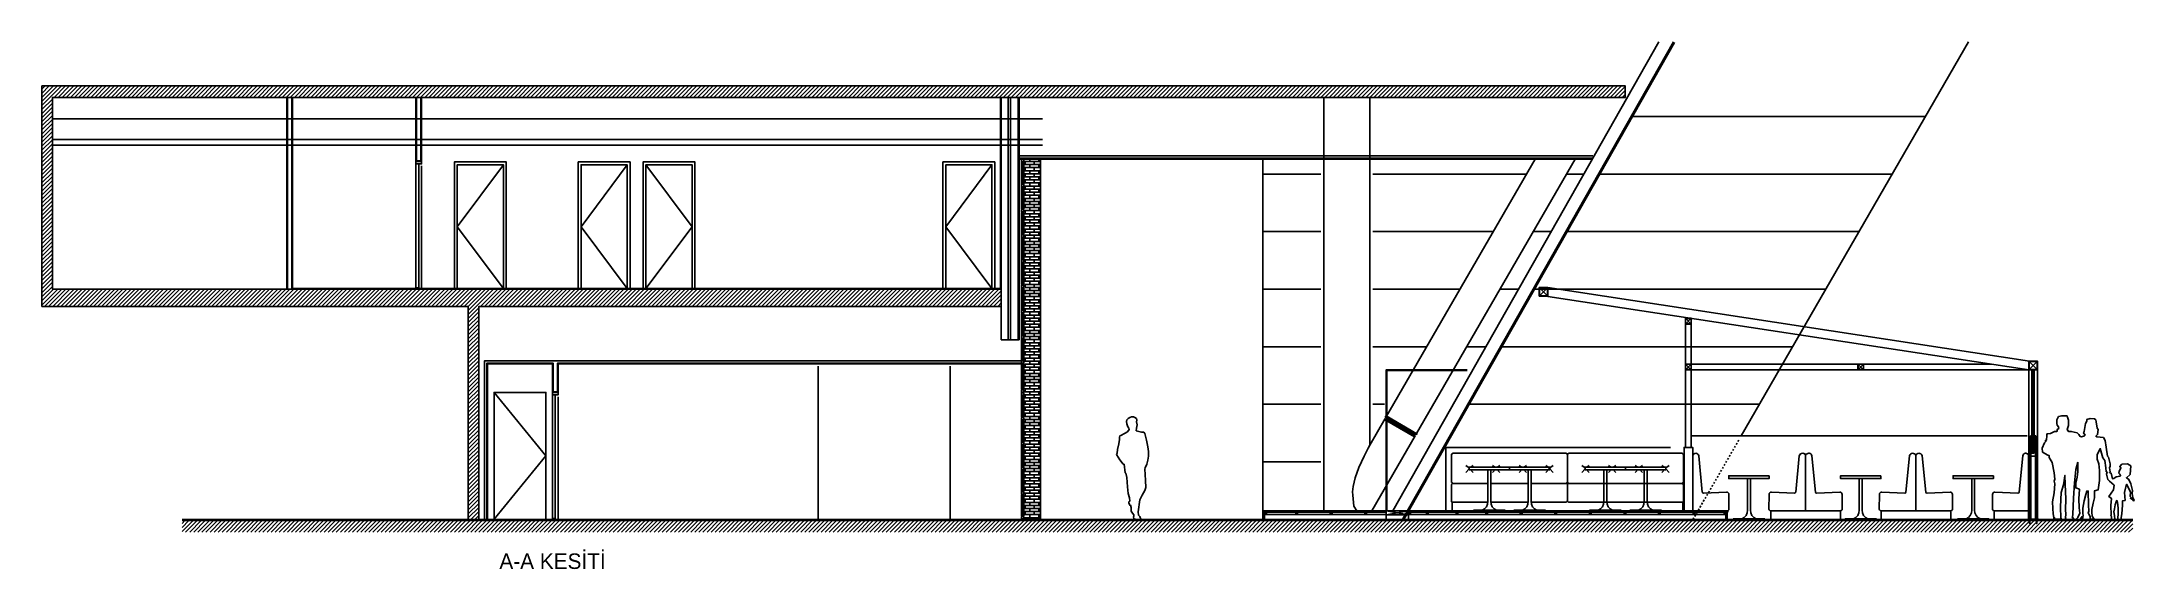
# Model space of a CAD drawing. Header units: inches. Extents: x 19839 to 37459, y -6108 to 838.
# Drawn here: x 33390 to 37022, y -6108 to -5192 of the extents above; entities that cross this region are included whole.
import ezdxf

# ---------------------------------------------------------------- set-up
doc = ezdxf.new("R2010")
doc.units = ezdxf.units.IN
doc.header["$MEASUREMENT"] = 0
doc.linetypes.add('DOTX2', pattern=[12.7, 0, -12.7])
doc.linetypes.add('JIS_02_1.0', pattern=[2, 1, -1])
for name, color, linetype in [('0-FGR-PEO', 8, 'Continuous'), ('0-LNS-PEOPLE', 8, 'Continuous'), ('01-Existing wall', 156, 'Continuous'), ('01_Existing Wall Hatch', 251, 'Continuous'), ('01_Existing windows', 142, 'Continuous'), ('ABOVE-ATA', 235, 'JIS_02_1.0'), ('ALUMINIUM-ATA', 152, 'Continuous'), ('CONCRETE-ATA', 2, 'Continuous'), ('CONS-ATA', 150, 'Continuous'), ('CONS-LINE-ATA', 167, 'Continuous'), ('DOOR-ATA', 43, 'Continuous'), ('ELE-1-ATA', 104, 'Continuous'), ('ELE-2-ATA', 62, 'Continuous'), ('ELE-3-ATA', 53, 'Continuous'), ('ELE-4-ATA', 113, 'Continuous'), ('ELE-5-ATA', 57, 'Continuous'), ('ELE-6-G-ATA', 23, 'Continuous'), ('ELE-7-FA-ATA', 237, 'Continuous'), ('ELE-TH_grey_ATA', 119, 'Continuous'), ('EQUIPMENT-ATA', 240, 'Continuous'), ('FLOOR CERAMIC-ATA', 141, 'Continuous'), ('FLOOR HATCH-ATA', 7, 'Continuous'), ('FLOOR WOOD-ATA', 46, 'Continuous'), ('GLASS-ATA', 140, 'Continuous'), ('GYPSUM-ATA', 11, 'Continuous'), ('STEEL-ATA', 111, 'Continuous'), ('TXT-ATA', 7, 'Continuous'), ('WIPEOUT-ATA', 185, 'DOTX2')]:
    doc.layers.add(name, color=color, linetype=linetype)
doc.styles.add('ATA', font='GOTHIC.TTF')

msp = doc.modelspace()

# ---------------------------------------------------------------- texts
at = {"layer": 'TXT-ATA', "insert": (34368.83, -6080.47), "char_height": 27, "attachment_point": 3, "style": 'ATA'}
msp.add_mtext_dynamic_manual_height_columns('A-A KESİTİ', width=733.4598, gutter_width=10, heights=[0], dxfattribs=at)

# ---------------------------------------------------------------- blocks, each defined once
blk = doc.blocks.new('dar masa')
at = {"color": 0}
blk.add_wipeout([(-88481, -49358), (-89181, -49358), (-89181, -49408), (-88856, -49408), (-88856, -49968), (-88859, -49993), (-88871, -50027), (-88882, -50047), (-88902, -50071), (-88925, -50090), (-88956, -50106), (-89100, -50106), (-89104, -50107), (-89105, -50110), (-89105, -50114), (-89100, -50118), (-88562, -50118), (-88558, -50116), (-88557, -50112), (-88559, -50107), (-88562, -50106), (-88706, -50106), (-88730, -50094), (-88750, -50080), (-88780, -50047), (-88794, -50022), (-88803, -49991), (-88806, -49968), (-88806, -49408), (-88481, -49408)], dxfattribs=at).dxf.layer = 'WIPEOUT-ATA'
at = {"layer": 'ELE-2-ATA', "color": 0}
blk.add_lwpolyline([(-89181, -49358), (-88481, -49358), (-88481, -49408), (-89181, -49408)], close=True, dxfattribs=at)
at = {"layer": 'ELE-3-ATA', "color": 0}
for p, q in [((-88856, -49408), (-88856, -49968)), ((-88806, -49408), (-88806, -49968)), ((-89100, -50106), (-88562, -50106))]:
    blk.add_line(p, q, dxfattribs=at)
for centre, radius, start, end in [((-89100, -50112), 6.02, 94.7636, 265.2364), ((-89009, -49962), 153, 290.3083, 2.3116), ((-88653, -49962), 153, 177.6884, 249.6917), ((-88563, -50112), 6.02, 274.7636, 85.2364)]:
    blk.add_arc(centre, radius, start, end, dxfattribs=at)
blk = doc.blocks.new('15 dikme')
at = {"layer": 'STEEL-ATA', "color": 0}
for p, q in [((29814.3, 1844.4), (29829.3, 1829.4)), ((29829.3, 1844.4), (29814.3, 1829.4))]:
    blk.add_line(p, q, dxfattribs=at)
for points in [[(29814.3, 1844.4), (29829.3, 1844.4), (29829.3, 1829.4), (29814.3, 1829.4)], [(29814.8, 1843.9), (29828.8, 1843.9), (29828.8, 1829.9), (29814.8, 1829.9)]]:
    blk.add_lwpolyline(points, close=True, dxfattribs=at)
blk = doc.blocks.new('PEOPLE_4')
for p, q in [((-12.2, -0.8), (-6.5, 0.3)), ((-6.5, 0.3), (0, 0)), ((0, 0), (-1.6, -4.6)), ((-20.7, -30.1), (-20.6, -28.1)), ((-19.1, -31.5), (-20.7, -30.1)), ((-20.6, -28.1), (-18.7, -24.1)), ((-19.8, -37.1), (-19.1, -31.5)), ((-18.7, -24.1), (-17.9, -24.5)), ((-17.9, -24.5), (-16.5, -20.3)), ((-17, -14.3), (-14.6, -10.3)), ((-16.8, -17.4), (-17, -14.3)), ((-16.5, -20.3), (-16.8, -17.4)), ((-14.6, -10.3), (-12.3, -7.8)), ((-12.6, -4), (-12.2, -0.8)), ((-11.9, -5.4), (-12.6, -4)), ((-12.3, -7.8), (-11.8, -7.3)), ((-11.8, -7.3), (-11.9, -5.4)), ((-3.8, -7.3), (-4.7, -13.1)), ((-4.7, -13.1), (-1.5, -33.6)), ((-1.6, -4.6), (-3.8, -7.3)), ((-1.5, -33.6), (2.3, -41.6)), ((-26.1, -80.3), (-24.3, -72.3)), ((-24.3, -72.3), (-22.8, -56.2)), ((-22.8, -56.2), (-21.8, -44.6)), ((-21.8, -44.6), (-19.8, -37.1)), ((2.3, -41.6), (7, -50.1)), ((7, -50.1), (8.5, -55.3)), ((7.9, -67.3), (7.5, -77.8)), ((8.5, -55.3), (7.9, -67.3)), ((-41.9, -112.5), (-36.2, -103.1)), ((-36.2, -103.1), (-30.6, -95.8)), ((-30.6, -95.8), (-28.8, -95.6)), ((-28.8, -95.6), (-27.2, -80.5)), ((-27.2, -80.5), (-26.1, -80.3)), ((7.5, -77.8), (7, -87.1)), ((7, -87.1), (7.8, -89.5)), ((7.8, -89.5), (10.3, -95.5)), ((10.3, -95.5), (12.1, -102.6)), ((12.1, -102.6), (13.1, -109.6)), ((-40.8, -114.8), (-41.9, -112.5)), ((-40.2, -121.1), (-40.8, -114.8)), ((-38.1, -130.7), (-40.2, -121.1)), ((-36.9, -138.4), (-38.1, -130.7)), ((-36.9, -142.4), (-36.9, -138.4)), ((-36.3, -144.6), (-36.9, -142.4)), ((-34.7, -145.6), (-36.3, -144.6)), ((9.7, -137.4), (6.9, -148.7)), ((12, -125.7), (9.7, -137.4)), ((13.3, -117.9), (12, -125.7)), ((13.1, -109.6), (13.3, -117.9)), ((-28.2, -148.7), (-34.7, -145.6)), ((-23, -151.6), (-28.2, -148.7)), ((-24.9, -169.5), (-24.2, -165.9)), ((-24.3, -172.6), (-24.9, -169.5)), ((-22.1, -175.2), (-24.3, -172.6)), ((-24.2, -165.9), (-23.6, -164.2)), ((-23.6, -164.2), (-22.7, -160.8)), ((-19.9, -155.7), (-23, -151.6)), ((-22.7, -160.8), (-20.8, -158.4)), ((-19.2, -177), (-22.1, -175.2)), ((-20.8, -158.4), (-19.9, -155.7)), ((-16.3, -177.9), (-19.2, -177)), ((-12.9, -177.9), (-16.3, -177.9)), ((-10.5, -177), (-12.9, -177.9)), ((-7.6, -175), (-10.5, -177)), ((1.4, -151.5), (-8.1, -153.7)), ((-8.1, -153.7), (-7.2, -158.4)), ((-6.8, -172.2), (-7.6, -175)), ((-6.5, -164), (-7.4, -169.2)), ((-7.4, -169.2), (-6.8, -172.2)), ((-7.2, -158.4), (-6.5, -164)), ((5, -151.4), (1.4, -151.5)), ((6.9, -148.7), (5, -151.4))]:
    blk.add_line(p, q)
blk = doc.blocks.new('PEOP2')
at = {"layer": '0-FGR-PEO', "color": 8}
blk.add_lwpolyline([(0.755, 1), (0.755, 0.829), (0.769, 0.737), (0.792, 0.636), (0.792, 0.553), (0.728, 0.53), (0.737, 0.364), (0.732, 0.207), (0.723, 0.111), (0.755, 0.037), (0.792, 0.004), (0.723, 0.004), (0.695, 0.041), (0.682, 0.055), (0.691, 0.004), (0.676, 0.004), (0.663, 0.074), (0.672, 0.106), (0.668, 0.198), (0.645, 0.327), (0.617, 0.438), (0.603, 0.498), (0.576, 0.498), (0.571, 0.253), (0.566, 0.147), (0.576, 0.115), (0.557, 0.092), (0.543, 0.051), (0.543, 0.009), (0.474, 0.009), (0.507, 0.06), (0.516, 0.129), (0.516, 0.175), (0.493, 0.286), (0.47, 0.382), (0.47, 0.456), (0.465, 0.502), (0.405, 0.516), (0.382, 0.682), (0.378, 0.852), (0.391, 0.972), (0.419, 1.051), (0.419, 1.129), (0.382, 1.216), (0.368, 1.235), (0.322, 1.074), (0.29, 1.028), (0.272, 0.903), (0.262, 0.834), (0.249, 0.829), (0.258, 0.793), (0.235, 0.7), (0.207, 0.668), (0.124, 0.599), (0.138, 0.516), (0.221, 0.405), (0.175, 0.369), (0.184, 0.244), (0.18, 0.083), (0.184, 0.069), (0.175, 0.055), (0.175, 0.005), (0.115, 0.005), (0.12, 0.074), (0.134, 0.134), (0.12, 0.189), (0.106, 0.258), (0.087, 0.327), (0.074, 0.332), (0.064, 0.267), (0.055, 0.189), (0.055, 0.097), (0.06, 0.032), (0.06, 0), (0, 0), (0.005, 0.037), (-0.005, 0.101), (-0.014, 0.18), (-0.018, 0.253), (-0.018, 0.327), (-0.064, 0.336), (-0.06, 0.401), (-0.051, 0.475), (-0.069, 0.548), (-0.087, 0.617), (-0.129, 0.544), (-0.157, 0.479), (-0.152, 0.405), (-0.17, 0.387), (-0.157, 0.373), (-0.198, 0.346), (-0.212, 0.327), (-0.221, 0.332), (-0.198, 0.387), (-0.189, 0.456), (-0.193, 0.507), (-0.161, 0.622), (-0.129, 0.7), (-0.087, 0.728), (-0.152, 0.788), (-0.161, 0.935), (-0.106, 0.968), (-0.009, 0.963), (0.028, 0.926), (0.009, 0.903), (0.041, 0.839), (0.046, 0.811), (0.028, 0.793), (0.014, 0.769), (0.023, 0.756), (0.092, 0.742), (0.134, 0.714), (0.157, 0.71), (0.18, 0.806), (0.207, 0.82), (0.193, 0.834), (0.207, 0.903), (0.193, 0.931), (0.198, 0.968), (0.226, 1.087), (0.244, 1.106), (0.267, 1.258), (0.285, 1.373), (0.313, 1.428), (0.424, 1.438), (0.442, 1.451), (0.414, 1.479), (0.401, 1.567), (0.419, 1.59), (0.437, 1.7), (0.447, 1.732), (0.47, 1.751), (0.543, 1.756), (0.599, 1.742), (0.603, 1.714), (0.622, 1.673), (0.645, 1.53), (0.658, 1.511), (0.631, 1.47), (0.64, 1.456), (0.691, 1.442), (0.718, 1.447), (0.741, 1.479), (0.769, 1.507), (0.87, 1.534), (0.921, 1.534), (0.939, 1.567), (0.921, 1.636), (0.916, 1.728), (0.935, 1.783), (0.944, 1.802), (1.036, 1.806), (1.091, 1.792), (1.105, 1.769), (1.119, 1.737), (1.119, 1.673), (1.114, 1.64), (1.091, 1.613), (1.087, 1.585), (1.11, 1.571), (1.124, 1.53), (1.16, 1.53), (1.229, 1.497), (1.289, 1.493), (1.294, 1.474), (1.294, 1.451), (1.303, 1.392), (1.308, 1.378), (1.322, 1.373), (1.312, 1.359), (1.335, 1.336), (1.377, 1.244), (1.368, 1.175), (1.276, 1.12), (1.252, 1.115), (1.257, 1.083), (1.202, 0.995), (1.165, 0.816), (1.156, 0.705), (1.165, 0.668), (1.156, 0.622), (1.17, 0.465), (1.197, 0.309), (1.188, 0.194), (1.183, 0.101), (1.174, 0.037), (1.16, 0.037), (1.16, 0.028), (1.174, 0.023), (1.179, 0.009), (1.041, 0.009), (1.045, 0.023), (1.054, 0.028), (1.059, 0.226), (1.045, 0.47), (1.004, 0.604), (0.99, 0.723), (0.981, 0.769), (0.976, 0.617), (0.967, 0.359), (0.972, 0.18), (0.967, 0.088), (0.972, 0.037), (0.962, 0.028), (0.972, 0.023), (0.972, 0.005), (0.833, 0.005), (0.833, 0.028), (0.843, 0.032), (0.856, 0.041), (0.847, 0.051), (0.843, 0.088), (0.829, 0.373), (0.815, 0.64), (0.792, 0.871)], close=True, dxfattribs=at)

# ---------------------------------------------------------------- hatches: boundary and pattern name
at = {"layer": 'ELE-TH_grey_ATA'}
h = msp.add_hatch(dxfattribs=at)
h.set_pattern_fill('AR-BRSTD', color=256, scale=2)
h.set_pattern_definition([(0, (2128.8316, -3874.2194), (0, 5.334), []), (90, (2128.832, -3874.2194), (-8, 5.334), [5.334, -5.334])])
h.paths.add_polyline_path([(35123.68, -5395.46), (35096.39, -5395.46), (35096.39, -6021.46), (35123.68, -6021.46)])
at = {"layer": 'FLOOR HATCH-ATA'}
h = msp.add_hatch(dxfattribs=at)
h.set_pattern_fill('ANSI31', color=256, scale=5)
h.set_pattern_definition([(45, (-574.8615, -3874.2194), (-0.441941738, 0.441941738), [])])
h.paths.add_polyline_path([(35512.68, -6021.46), (35512.68, -6023.46), (35092.39, -6023.46), (35092.39, -6021.46)])
at = {"layer": 'FLOOR WOOD-ATA'}
h = msp.add_hatch(dxfattribs=at)
h.set_pattern_fill('ANSI31', color=256, scale=4)
h.set_pattern_definition([(45, (6667.7784, -1395.3195), (-0.353553391, 0.353553391), [])])
h.paths.add_polyline_path([(35509.68, -6008.66), (35723.68, -6008.66), (35723.68, -6006.46), (35509.68, -6006.46)])
h = msp.add_hatch(dxfattribs=at)
h.set_pattern_fill('ANSI31', color=256, scale=4)
h.set_pattern_definition([(45, (6874.2784, -1395.3195), (-0.353553391, 0.353553391), [])])
h.paths.add_polyline_path([(35510.48, -6021.46), (35510.48, -6008.66), (35512.68, -6008.66), (35512.68, -6021.46)])
h = msp.add_hatch(dxfattribs=at)
h.set_pattern_fill('ANSI31', color=256, scale=4)
h.set_pattern_definition([(45, (6618.37784, -1395.3195), (-0.353553391, 0.353553391), [])])
h.paths.add_polyline_path([(35762.68, -6008.66), (35773.08, -6008.66), (35773.08, -6006.46), (35762.68, -6006.46)])
h = msp.add_hatch(dxfattribs=at)
h.set_pattern_fill('ANSI31', color=256, scale=4)
h.set_pattern_definition([(45, (6604.07784, -1395.3195), (-0.353553391, 0.353553391), [])])
h.paths.add_polyline_path([(35773.58, -6008.66), (35787.38, -6008.66), (35787.38, -6006.46), (35773.58, -6006.46)])
h = msp.add_hatch(dxfattribs=at)
h.set_pattern_fill('ANSI31', color=256, scale=4)
h.set_pattern_definition([(45, (6589.77784, -1395.3195), (-0.353553391, 0.353553391), [])])
h.paths.add_polyline_path([(35787.88, -6008.66), (35801.68, -6008.66), (35801.68, -6006.46), (35787.88, -6006.46)])
h = msp.add_hatch(dxfattribs=at)
h.set_pattern_fill('ANSI31', color=256, scale=4)
h.set_pattern_definition([(45, (6575.47784, -1395.3195), (-0.353553391, 0.353553391), [])])
h.paths.add_polyline_path([(35802.18, -6008.66), (35815.98, -6008.66), (35815.98, -6006.46), (35802.18, -6006.46)])
h = msp.add_hatch(dxfattribs=at)
h.set_pattern_fill('ANSI31', color=256, scale=4)
h.set_pattern_definition([(45, (6561.17784, -1395.3195), (-0.353553391, 0.353553391), [])])
h.paths.add_polyline_path([(35816.48, -6008.66), (35830.28, -6008.66), (35830.28, -6006.46), (35816.48, -6006.46)])
h = msp.add_hatch(dxfattribs=at)
h.set_pattern_fill('ANSI31', color=256, scale=4)
h.set_pattern_definition([(45, (6546.87784, -1395.3195), (-0.353553391, 0.353553391), [])])
h.paths.add_polyline_path([(35830.78, -6008.66), (35844.58, -6008.66), (35844.58, -6006.46), (35830.78, -6006.46)])
h = msp.add_hatch(dxfattribs=at)
h.set_pattern_fill('ANSI31', color=256, scale=4)
h.set_pattern_definition([(45, (6532.57784, -1395.3195), (-0.353553391, 0.353553391), [])])
h.paths.add_polyline_path([(35845.08, -6008.66), (35858.88, -6008.66), (35858.88, -6006.46), (35845.08, -6006.46)])
h = msp.add_hatch(dxfattribs=at)
h.set_pattern_fill('ANSI31', color=256, scale=4)
h.set_pattern_definition([(45, (6518.27784, -1395.3195), (-0.353553391, 0.353553391), [])])
h.paths.add_polyline_path([(35859.38, -6008.66), (35873.18, -6008.66), (35873.18, -6006.46), (35859.38, -6006.46)])
h = msp.add_hatch(dxfattribs=at)
h.set_pattern_fill('ANSI31', color=256, scale=4)
h.set_pattern_definition([(45, (6503.97784, -1395.3195), (-0.353553391, 0.353553391), [])])
h.paths.add_polyline_path([(35873.68, -6008.66), (35887.48, -6008.66), (35887.48, -6006.46), (35873.68, -6006.46)])
h = msp.add_hatch(dxfattribs=at)
h.set_pattern_fill('ANSI31', color=256, scale=4)
h.set_pattern_definition([(45, (6489.67784, -1395.3195), (-0.353553391, 0.353553391), [])])
h.paths.add_polyline_path([(35887.98, -6008.66), (35901.78, -6008.66), (35901.78, -6006.46), (35887.98, -6006.46)])
h = msp.add_hatch(dxfattribs=at)
h.set_pattern_fill('ANSI31', color=256, scale=4)
h.set_pattern_definition([(45, (6475.37784, -1395.3195), (-0.353553391, 0.353553391), [])])
h.paths.add_polyline_path([(35902.28, -6008.66), (35916.08, -6008.66), (35916.08, -6006.46), (35902.28, -6006.46)])
h = msp.add_hatch(dxfattribs=at)
h.set_pattern_fill('ANSI31', color=256, scale=4)
h.set_pattern_definition([(45, (6346.67784, -1395.3195), (-0.353553391, 0.353553391), [])])
h.paths.add_polyline_path([(36030.98, -6008.66), (36044.78, -6008.66), (36044.78, -6006.46), (36030.98, -6006.46)])
h = msp.add_hatch(dxfattribs=at)
h.set_pattern_fill('ANSI31', color=256, scale=4)
h.set_pattern_definition([(45, (6332.37784, -1395.3195), (-0.353553391, 0.353553391), [])])
h.paths.add_polyline_path([(36045.28, -6008.66), (36059.08, -6008.66), (36059.08, -6006.46), (36045.28, -6006.46)])
h = msp.add_hatch(dxfattribs=at)
h.set_pattern_fill('ANSI31', color=256, scale=4)
h.set_pattern_definition([(45, (6318.07784, -1395.3195), (-0.353553391, 0.353553391), [])])
h.paths.add_polyline_path([(36059.58, -6008.66), (36073.38, -6008.66), (36073.38, -6006.46), (36059.58, -6006.46)])
h = msp.add_hatch(dxfattribs=at)
h.set_pattern_fill('ANSI31', color=256, scale=4)
h.set_pattern_definition([(45, (6303.77784, -1395.3195), (-0.353553391, 0.353553391), [])])
h.paths.add_polyline_path([(36073.88, -6008.66), (36087.68, -6008.66), (36087.68, -6006.46), (36073.88, -6006.46)])
h = msp.add_hatch(dxfattribs=at)
h.set_pattern_fill('ANSI31', color=256, scale=4)
h.set_pattern_definition([(45, (6289.47784, -1395.3195), (-0.353553391, 0.353553391), [])])
h.paths.add_polyline_path([(36088.18, -6008.66), (36101.98, -6008.66), (36101.98, -6006.46), (36088.18, -6006.46)])
h = msp.add_hatch(dxfattribs=at)
h.set_pattern_fill('ANSI31', color=256, scale=4)
h.set_pattern_definition([(45, (6275.17784, -1395.3195), (-0.353553391, 0.353553391), [])])
h.paths.add_polyline_path([(36102.48, -6008.66), (36116.28, -6008.66), (36116.28, -6006.46), (36102.48, -6006.46)])
h = msp.add_hatch(dxfattribs=at)
h.set_pattern_fill('ANSI31', color=256, scale=4)
h.set_pattern_definition([(45, (6260.87784, -1395.3195), (-0.353553391, 0.353553391), [])])
h.paths.add_polyline_path([(36116.78, -6008.66), (36130.58, -6008.66), (36130.58, -6006.46), (36116.78, -6006.46)])
h = msp.add_hatch(dxfattribs=at)
h.set_pattern_fill('ANSI31', color=256, scale=4)
h.set_pattern_definition([(45, (6246.57784, -1395.3195), (-0.353553391, 0.353553391), [])])
h.paths.add_polyline_path([(36131.08, -6008.66), (36144.88, -6008.66), (36144.88, -6006.46), (36131.08, -6006.46)])
h = msp.add_hatch(dxfattribs=at)
h.set_pattern_fill('ANSI31', color=256, scale=4)
h.set_pattern_definition([(45, (6232.27784, -1395.3195), (-0.353553391, 0.353553391), [])])
h.paths.add_polyline_path([(36145.38, -6008.66), (36159.18, -6008.66), (36159.18, -6006.46), (36145.38, -6006.46)])
h = msp.add_hatch(dxfattribs=at)
h.set_pattern_fill('ANSI31', color=256, scale=4)
h.set_pattern_definition([(45, (6217.97784, -1395.3195), (-0.353553391, 0.353553391), [])])
h.paths.add_polyline_path([(36159.68, -6008.66), (36173.48, -6008.66), (36173.48, -6006.46), (36159.68, -6006.46)])
h = msp.add_hatch(dxfattribs=at)
h.set_pattern_fill('ANSI31', color=256, scale=4)
h.set_pattern_definition([(45, (6203.67784, -1395.3195), (-0.353553391, 0.353553391), [])])
h.paths.add_polyline_path([(36173.98, -6008.66), (36187.78, -6008.66), (36187.78, -6006.46), (36173.98, -6006.46)])
h = msp.add_hatch(dxfattribs=at)
h.set_pattern_fill('ANSI31', color=256, scale=4)
h.set_pattern_definition([(45, (6189.37784, -1395.3195), (-0.353553391, 0.353553391), [])])
h.paths.add_polyline_path([(36188.28, -6008.66), (36202.08, -6008.66), (36202.08, -6006.46), (36188.28, -6006.46)])
h = msp.add_hatch(dxfattribs=at)
h.set_pattern_fill('ANSI31', color=256, scale=4)
h.set_pattern_definition([(45, (6175.07784, -1395.3195), (-0.353553391, 0.353553391), [])])
h.paths.add_polyline_path([(36202.58, -6008.66), (36216.38, -6008.66), (36216.38, -6006.46), (36202.58, -6006.46)])
h = msp.add_hatch(dxfattribs=at)
h.set_pattern_fill('ANSI31', color=256, scale=4)
h.set_pattern_definition([(45, (6160.77784, -1395.3195), (-0.353553391, 0.353553391), [])])
h.paths.add_polyline_path([(36216.88, -6008.66), (36230.68, -6008.66), (36230.68, -6006.46), (36216.88, -6006.46)])
h = msp.add_hatch(dxfattribs=at)
h.set_pattern_fill('ANSI31', color=256, scale=4)
h.set_pattern_definition([(45, (6146.47784, -1395.3195), (-0.353553391, 0.353553391), [])])
h.paths.add_polyline_path([(36231.18, -6008.66), (36244.98, -6008.66), (36244.98, -6006.46), (36231.18, -6006.46)])
h = msp.add_hatch(dxfattribs=at)
h.set_pattern_fill('ANSI31', color=256, scale=4)
h.set_pattern_definition([(45, (6132.17784, -1395.3195), (-0.353553391, 0.353553391), [])])
h.paths.add_polyline_path([(36245.48, -6008.66), (36259.28, -6008.66), (36259.28, -6006.46), (36245.48, -6006.46)])
h = msp.add_hatch(dxfattribs=at)
h.set_pattern_fill('ANSI31', color=256, scale=4)
h.set_pattern_definition([(45, (6117.87784, -1395.3195), (-0.353553391, 0.353553391), [])])
h.paths.add_polyline_path([(36259.78, -6008.66), (36273.58, -6008.66), (36273.58, -6006.46), (36259.78, -6006.46)])
h = msp.add_hatch(dxfattribs=at)
h.set_pattern_fill('ANSI31', color=256, scale=4)
h.set_pattern_definition([(45, (6103.57784, -1395.3195), (-0.353553391, 0.353553391), [])])
h.paths.add_polyline_path([(36274.08, -6008.66), (36287.88, -6008.66), (36287.88, -6006.46), (36274.08, -6006.46)])
h = msp.add_hatch(dxfattribs=at)
h.set_pattern_fill('ANSI31', color=256, scale=4)
h.set_pattern_definition([(45, (6089.27784, -1395.3195), (-0.353553391, 0.353553391), [])])
h.paths.add_polyline_path([(36288.38, -6008.66), (36302.18, -6008.66), (36302.18, -6006.46), (36288.38, -6006.46)])
h = msp.add_hatch(dxfattribs=at)
h.set_pattern_fill('ANSI31', color=256, scale=4)
h.set_pattern_definition([(45, (6074.97784, -1395.3195), (-0.353553391, 0.353553391), [])])
h.paths.add_polyline_path([(36302.68, -6008.66), (36316.48, -6008.66), (36316.48, -6006.46), (36302.68, -6006.46)])
h = msp.add_hatch(dxfattribs=at)
h.set_pattern_fill('ANSI31', color=256, scale=4)
h.set_pattern_definition([(45, (6071.27784, -1395.3195), (-0.353553391, 0.353553391), [])])
h.paths.add_polyline_path([(36313.48, -6021.46), (36313.48, -6008.66), (36315.68, -6008.66), (36315.68, -6021.46)])

# ---------------------------------------------------------------- linework, layer by layer
at = {"layer": '01_Existing windows'}
for p, q in [((35085.04, -5288.46, 0), (35085.04, -5709.37)), ((35085.64, -5288.46, 0), (35085.64, -5709.46)), ((35085.79, -5288.46, 0), (35085.79, -5709.46)), ((35086.39, -5288.46, 0), (35086.39, -5709.36)), ((35085.04, -5709.36, 0), (35085.14, -5709.46, 0)), ((35086.29, -5709.46, 0), (35085.14, -5709.46, 0)), ((35086.29, -5709.46), (35085.64, -5709.46)), ((35086.39, -5709.36, 0), (35086.29, -5709.46, 0))]:
    msp.add_line(p, q, dxfattribs=at)
msp.add_lwpolyline([(35754.18, -6021.46), (35758.71, -6013.46), (35723.68, -6013.46), (35723.68, -6021.46)], dxfattribs=at)
at = {"layer": 'ALUMINIUM-ATA'}
for p, q in [((36851.27, -5876.46), (36842.27, -5876.46)), ((36842.27, -5876.46), (36842.27, -6020.96)), ((36842.27, -5876.46), (36842.27, -6020.96)), ((36842.33, -5876.46), (36842.33, -6020.96)), ((36842.58, -5876.46), (36842.58, -6020.96)), ((36842.68, -5876.46), (36842.68, -5911.46)), ((36850.68, -5876.46), (36850.68, -5911.46)), ((36850.96, -5876.46), (36850.96, -6020.96)), ((36851.21, -5876.46), (36851.21, -6020.96)), ((36851.27, -5876.46), (36851.27, -6020.96)), ((36850.68, -5911.46), (36842.68, -5911.46)), ((36851.27, -6021.46), (36851.27, -5991.46)), ((35723.68, -6013.46), (35762.68, -6006.46, 0)), ((35723.68, -6006.46), (35762.68, -6013.48, 0)), ((36838.68, -6021.46), (36838.68, -6020.96)), ((36854.78, -6020.96), (36838.68, -6020.96)), ((36854.78, -6021.46), (36838.68, -6021.46)), ((36839.23, -6021.46), (36839.23, -6020.96)), ((36840.43, -6021.46), (36840.43, -6020.96)), ((36840.43, -6021.46), (36840.43, -6020.96)), ((36840.43, -6021.46), (36840.88, -6021.46)), ((36842.19, -6020.96), (36841.69, -6020.96)), ((36853.03, -6021.46), (36852.58, -6021.46)), ((36853.03, -6021.46), (36853.03, -6020.96)), ((36854.23, -6021.46), (36854.23, -6020.96)), ((36854.78, -6021.46), (36854.78, -6020.96))]:
    msp.add_line(p, q, dxfattribs=at)
msp.add_lwpolyline([(35762.68, -6013.46), (35762.68, -6006.46), (35723.68, -6006.46), (35723.68, -6013.46), (35762.68, -6013.46)], dxfattribs=at)
for points in [[(36840.51, -6007.27, -0.3042505), (36841.69, -6005.96), (36841.69, -6006.06), (36842.19, -6006.06), (36842.19, -6007.86), (36841.69, -6007.86), (36841.69, -6012.56), (36842.19, -6012.56), (36842.19, -6014.36), (36841.69, -6014.36), (36841.69, -6019.06), (36842.19, -6019.06), (36842.19, -6020.86), (36841.69, -6020.86), (36841.69, -6020.96), (36840.88, -6020.96), (36840.88, -6021.46), (36838.68, -6021.46), (36838.68, -6020.96), (36838.68, -6020.96, 0.0447321)], [(36852.95, -6007.27, 0.3042505), (36851.77, -6005.96), (36851.77, -6006.06), (36851.27, -6006.06), (36851.27, -6007.86), (36851.77, -6007.86), (36851.77, -6012.56), (36851.27, -6012.56), (36851.27, -6014.36), (36851.77, -6014.36), (36851.77, -6019.06), (36851.27, -6019.06), (36851.27, -6020.86), (36851.77, -6020.86), (36851.77, -6020.96), (36852.58, -6020.96), (36852.58, -6021.46), (36854.78, -6021.46), (36854.78, -6020.96), (36854.78, -6020.96, -0.0447321)]]:
    msp.add_lwpolyline(points, format="xyb", close=True, dxfattribs=at)
for points in [[(36840.15, -6020.64), (36841.13, -6020.64), (36841.13, -6020.96), (36840.15, -6020.96)], [(36840.44, -6020.6), (36840.87, -6020.6), (36840.87, -6028.62), (36840.44, -6028.62)], [(36842.19, -6005.96), (36842.19, -6007.96), (36841.69, -6007.96), (36841.69, -6005.96)], [(36842.19, -6012.46), (36842.19, -6014.46), (36841.69, -6014.46), (36841.69, -6012.46)], [(36842.19, -6018.96), (36842.19, -6020.96), (36841.69, -6020.96), (36841.69, -6018.96)], [(36851.77, -6005.96), (36851.77, -6007.96), (36851.27, -6007.96), (36851.27, -6005.96)], [(36851.77, -6018.96), (36851.77, -6020.96), (36851.27, -6020.96), (36851.27, -6018.96)], [(36853.31, -6020.64), (36852.33, -6020.64), (36852.33, -6020.96), (36853.31, -6020.96)], [(36853.02, -6020.6), (36852.59, -6020.6), (36852.59, -6028.62), (36853.02, -6028.62)]]:
    msp.add_lwpolyline(points, close=True, dxfattribs=at)
for centre, radius, start, end in [((36840.3, -6020.81), 0.172, 37.2317, 150.23785), ((36840.65, -6021.01), 0.373, 53.67342, 124.1087), ((36841, -6020.79), 0.149, 28.15196, 149.09038), ((36852.46, -6020.79), 0.149, 30.90962, 151.84804), ((36852.81, -6021.01), 0.373, 55.8913, 126.32658), ((36853.16, -6020.81), 0.172, 29.76215, 142.7683)]:
    msp.add_arc(centre, radius, start, end, dxfattribs=at)
at = {"layer": 'CONS-ATA'}
for p, q in [((35515.48, -6009.16), (35512.88, -6012.76)), ((35515.48, -6012.76), (35512.88, -6009.16)), ((35569.48, -6009.16), (35566.88, -6012.76)), ((35569.48, -6012.76), (35566.88, -6009.16)), ((35629.48, -6009.16), (35626.88, -6012.76)), ((35629.48, -6012.76), (35626.88, -6009.16)), ((35689.48, -6009.16), (35686.88, -6012.76)), ((35689.48, -6012.76), (35686.88, -6009.16)), ((35762.88, -6009.16, 0), (35765.48, -6012.76, 0)), ((35762.88, -6012.76, 0), (35765.48, -6009.16, 0)), ((35793.88, -6009.16, 0), (35796.48, -6012.76, 0)), ((35793.88, -6012.76, 0), (35796.48, -6009.16, 0)), ((35845.28, -6009.16, 0), (35847.88, -6012.76, 0)), ((35845.28, -6012.76, 0), (35847.88, -6009.16, 0)), ((35896.68, -6009.16, 0), (35899.28, -6012.76, 0)), ((35896.68, -6012.76, 0), (35899.28, -6009.16, 0)), ((36076.68, -6009.16, 0), (36079.28, -6012.76, 0)), ((36076.68, -6012.76, 0), (36079.28, -6009.16, 0)), ((36136.68, -6009.16, 0), (36139.28, -6012.76, 0)), ((36136.68, -6012.76, 0), (36139.28, -6009.16, 0)), ((36196.68, -6009.16, 0), (36199.28, -6012.76, 0)), ((36196.68, -6012.76, 0), (36199.28, -6009.16, 0)), ((36256.68, -6009.16, 0), (36259.28, -6012.76, 0)), ((36256.68, -6012.76, 0), (36259.28, -6009.16, 0)), ((36310.68, -6009.16, 0), (36313.28, -6012.76, 0)), ((36310.68, -6012.76, 0), (36313.28, -6009.16, 0))]:
    msp.add_line(p, q, dxfattribs=at)
for points in [[(35515.68, -6012.96), (35512.68, -6012.96), (35512.68, -6008.96), (35515.68, -6008.96)], [(35515.48, -6012.76), (35512.88, -6012.76), (35512.88, -6009.16), (35515.48, -6009.16)], [(35569.68, -6012.96), (35566.68, -6012.96), (35566.68, -6008.96), (35569.68, -6008.96)], [(35569.48, -6012.76), (35566.88, -6012.76), (35566.88, -6009.16), (35569.48, -6009.16)], [(35629.68, -6012.96), (35626.68, -6012.96), (35626.68, -6008.96), (35629.68, -6008.96)], [(35629.48, -6012.76), (35626.88, -6012.76), (35626.88, -6009.16), (35629.48, -6009.16)], [(35689.68, -6012.96), (35686.68, -6012.96), (35686.68, -6008.96), (35689.68, -6008.96)], [(35689.48, -6012.76), (35686.88, -6012.76), (35686.88, -6009.16), (35689.48, -6009.16)]]:
    msp.add_lwpolyline(points, close=True, dxfattribs=at)
at = {"layer": 'CONS-ATA', "elevation": 0}
for points in [[(35762.68, -6012.96), (35765.68, -6012.96), (35765.68, -6008.96), (35762.68, -6008.96)], [(35762.88, -6012.76), (35765.48, -6012.76), (35765.48, -6009.16), (35762.88, -6009.16)], [(35793.68, -6012.96), (35796.68, -6012.96), (35796.68, -6008.96), (35793.68, -6008.96)], [(35793.88, -6012.76), (35796.48, -6012.76), (35796.48, -6009.16), (35793.88, -6009.16)], [(35845.08, -6012.96), (35848.08, -6012.96), (35848.08, -6008.96), (35845.08, -6008.96)], [(35845.28, -6012.76), (35847.88, -6012.76), (35847.88, -6009.16), (35845.28, -6009.16)], [(35896.48, -6012.96), (35899.48, -6012.96), (35899.48, -6008.96), (35896.48, -6008.96)], [(35896.68, -6012.76), (35899.28, -6012.76), (35899.28, -6009.16), (35896.68, -6009.16)], [(36076.48, -6012.96), (36079.48, -6012.96), (36079.48, -6008.96), (36076.48, -6008.96)], [(36076.68, -6012.76), (36079.28, -6012.76), (36079.28, -6009.16), (36076.68, -6009.16)], [(36136.48, -6012.96), (36139.48, -6012.96), (36139.48, -6008.96), (36136.48, -6008.96)], [(36136.68, -6012.76), (36139.28, -6012.76), (36139.28, -6009.16), (36136.68, -6009.16)], [(36196.48, -6012.96), (36199.48, -6012.96), (36199.48, -6008.96), (36196.48, -6008.96)], [(36196.68, -6012.76), (36199.28, -6012.76), (36199.28, -6009.16), (36196.68, -6009.16)], [(36256.48, -6012.96), (36259.48, -6012.96), (36259.48, -6008.96), (36256.48, -6008.96)], [(36256.68, -6012.76), (36259.28, -6012.76), (36259.28, -6009.16), (36256.68, -6009.16)], [(36310.48, -6012.96), (36313.48, -6012.96), (36313.48, -6008.96), (36310.48, -6008.96)], [(36310.68, -6012.76), (36313.28, -6012.76), (36313.28, -6009.16), (36310.68, -6009.16)]]:
    msp.add_lwpolyline(points, close=True, dxfattribs=at)
at = {"layer": 'CONS-LINE-ATA'}
for points in [[(36082.37, -5390.16), (35086.39, -5390.16)], [(35090.39, -5746.16), (34158.38, -5746.16), (34158.38, -6021.46)], [(35723.68, -6021.46), (35723.68, -6012.96), (35512.68, -6012.96), (35512.68, -6021.46)]]:
    msp.add_lwpolyline(points, dxfattribs=at)
at = {"layer": 'DOOR-ATA', "elevation": 0}
for points in [[(34049.36, -5399.96), (34049.36, -5403.96), (34039.36, -5403.96), (34039.36, -5399.96)], [(34039.36, -5403.96), (34039.36, -5618.96), (34044.36, -5618.96), (34044.36, -5403.96)]]:
    msp.add_lwpolyline(points, close=True, dxfattribs=at)
at = {"layer": 'DOOR-ATA'}
for points in [[(34286.36, -5800.96), (34286.36, -5804.96), (34276.36, -5804.96), (34276.36, -5800.96)], [(34276.36, -5804.96), (34276.36, -6019.96), (34281.36, -6019.96), (34281.36, -5804.96)]]:
    msp.add_lwpolyline(points, close=True, dxfattribs=at)
at = {"layer": 'ELE-1-ATA'}
msp.add_lwpolyline([(35092.39, -6021.46), (33633.5, -6021.46)], dxfattribs=at)
at = {"layer": 'ELE-4-ATA'}
for p, q in [((34049.36, -5407.41, 0), (34049.36, -5618.96, 0)), ((35123.68, -5395.46, 0), (35123.68, -6020.96, 0)), ((35615.36, -5394.16), (35615.36, -6006.46)), ((35695.36, -5394.16), (35695.36, -5892.18)), ((36004.18, -5618.87), (36840.29, -5746.5)), ((36004.18, -5634.1), (36839.18, -5761.56)), ((36243.18, -5670.53), (36243.18, -5896.46)), ((36253.18, -5896.46), (36253.18, -5672.06)), ((34737.36, -5755.18), (34737.36, -6021.46)), ((34967.02, -5755.18), (34967.02, -6021.46)), ((36243.18, -5751.56), (36773.67, -5751.56)), ((36243.18, -5761.56), (36839.18, -5761.56)), ((34286.36, -5808.41), (34286.36, -6019.96)), ((35723.51, -5847.42), (35721.77, -5846.42)), ((35723.51, -5847.42), (35721.77, -5846.42)), ((35772.99, -5877.72), (35721.02, -5847.72)), ((35772.99, -5877.72), (35721.02, -5847.72)), ((35772, -5875.42), (35773.74, -5876.42)), ((35772, -5875.42), (35773.74, -5876.42))]:
    msp.add_line(p, q, dxfattribs=at)
for points in [[(35982.14, -5395.46), (35724.27, -5842.09)], [(36051.42, -5395.46), (35776.24, -5872.09)], [(36839.18, -5746.5), (36839.18, -6021.46)], [(36854.18, -6021.46), (36854.18, -5749.06)], [(34264.99, -6020.96), (34264.99, -5800.96), (34174.99, -5800.96), (34174.99, -6020.96)], [(34174.99, -5800.96), (34264.99, -5910.96), (34174.99, -6020.96)], [(35721.77, -5846.42), (35695.36, -5892.18)], [(35773.74, -5876.42), (35698.66, -6006.46)], [(35672.85, -6006.46), (35667.75, -5998.5), (35665.75, -5979.51), (35665.36, -5973.41), (35666.61, -5964.43), (35669.82, -5949.38), (35676.45, -5931.11), (35685.21, -5911.78), (35692.58, -5897.61), (35695.36, -5892.18)]]:
    msp.add_lwpolyline(points, dxfattribs=at)
for points in [[(35775.85, -5874.75), (35722.16, -5843.75), (35723.41, -5841.59), (35777.1, -5872.59)], [(35775.85, -5874.75), (35722.16, -5843.75), (35723.41, -5841.59), (35777.1, -5872.59)], [(35772, -5875.42), (35723.51, -5847.42), (35724.76, -5845.25), (35773.25, -5873.25)], [(35772, -5875.42), (35723.51, -5847.42), (35724.76, -5845.25), (35773.25, -5873.25)]]:
    msp.add_lwpolyline(points, close=True, dxfattribs=at)
at = {"layer": 'ELE-5-ATA'}
for p, q in [((35055.36, -5709.46, 0), (35055.36, -5288.46, 0)), ((35067.36, -5709.46, 0), (35067.36, -5288.46, 0)), ((35071.36, -5709.46, 0), (35071.36, -5288.46, 0)), ((35615.36, -5394.16), (35615.36, -5288.46)), ((35695.36, -5394.16), (35695.36, -5288.46)), ((33408.36, -5325.46), (35126.78, -5325.46)), ((35090.39, -5438.3), (35090.39, -5400.46)), ((35094.39, -5438.3), (35094.39, -5400.46)), ((35090.39, -5482.14), (35090.39, -5444.3)), ((35094.39, -5482.14), (35094.39, -5444.3)), ((35090.39, -5525.97), (35090.39, -5488.14)), ((35094.39, -5525.97), (35094.39, -5488.14)), ((35090.39, -5569.81), (35090.39, -5531.97)), ((35094.39, -5569.81), (35094.39, -5531.97)), ((35090.39, -5613.65), (35090.39, -5575.81)), ((35094.39, -5613.65), (35094.39, -5575.81)), ((35090.39, -5657.49), (35090.39, -5619.65)), ((35094.39, -5657.49), (35094.39, -5619.65)), ((35090.39, -5701.32), (35090.39, -5663.49)), ((35094.39, -5701.32), (35094.39, -5663.49)), ((35085.14, -5709.46, 0), (35055.36, -5709.46, 0)), ((35090.39, -5745.16), (35090.39, -5707.32)), ((35094.39, -5745.16), (35094.39, -5707.32)), ((35090.39, -5795.46), (35090.39, -5751.16)), ((35094.39, -5795.46), (35094.39, -5751.16)), ((35090.39, -5843.46), (35090.39, -5806.46)), ((35094.39, -5843.46), (35094.39, -5806.46)), ((35090.39, -5886.46), (35090.39, -5849.46)), ((35094.39, -5886.46), (35094.39, -5849.46)), ((35090.39, -5929.46), (35090.39, -5892.46)), ((35094.39, -5929.46), (35094.39, -5892.46)), ((35090.39, -5972.46), (35090.39, -5935.46)), ((35094.39, -5972.46), (35094.39, -5935.46)), ((35090.39, -6015.46), (35090.39, -5978.46)), ((35094.39, -6015.46), (35094.39, -5978.46))]:
    msp.add_line(p, q, dxfattribs=at)
at = {"layer": 'ELE-6-G-ATA'}
msp.add_line((36836.16, -5876.46), (36253.18, -5876.46), dxfattribs=at)
at = {"layer": 'ELE-6-G-ATA', "elevation": 0}
for points in [[(34196.23, -5620.46), (34196.23, -5400.46), (34106.23, -5400.46), (34106.23, -5620.46)], [(34191.23, -5620.46), (34191.23, -5405.46), (34111.23, -5405.46), (34111.23, -5620.46)], [(34191.23, -5405.46), (34111.23, -5512.96), (34191.23, -5620.46)], [(34411.05, -5620.46), (34411.05, -5400.46), (34321.05, -5400.46), (34321.05, -5620.46)], [(34406.05, -5620.46), (34406.05, -5405.46), (34326.05, -5405.46), (34326.05, -5620.46)], [(34406.05, -5405.46), (34326.05, -5512.96), (34406.05, -5620.46)], [(34433.7, -5620.46), (34433.7, -5400.46), (34523.7, -5400.46), (34523.7, -5620.46)], [(34438.7, -5620.46), (34438.7, -5405.46), (34518.7, -5405.46), (34518.7, -5620.46)], [(34438.7, -5405.46), (34518.7, -5512.96), (34438.7, -5620.46)], [(35044.28, -5620.46), (35044.28, -5400.46), (34954.28, -5400.46), (34954.28, -5620.46)], [(35039.28, -5620.46), (35039.28, -5405.46), (34959.28, -5405.46), (34959.28, -5620.46)], [(35039.28, -5405.46), (34959.28, -5512.96), (35039.28, -5620.46)]]:
    msp.add_lwpolyline(points, dxfattribs=at)
at = {"layer": 'ELE-6-G-ATA'}
msp.add_lwpolyline([(36240.68, -6006.46), (36240.68, -5896.46), (36255.68, -5896.46), (36255.68, -6006.46)], dxfattribs=at)
at = {"layer": 'ELE-7-FA-ATA'}
for p, q in [((35867.64, -5932.04), (35862.05, -5927.69)), ((35867.64, -5933.39), (35862.05, -5939.74)), ((35869.05, -5932.04), (35874.65, -5927.69)), ((35869.05, -5933.39), (35874.65, -5939.74)), ((35913.89, -5932.04), (35908.3, -5927.69)), ((35913.89, -5933.39), (35908.3, -5939.74)), ((35960.14, -5932.04), (35954.55, -5927.69)), ((35960.14, -5933.39), (35954.55, -5939.74)), ((35961.55, -5932.04), (35967.15, -5927.69)), ((35961.55, -5933.39), (35967.15, -5939.74)), ((36068.95, -5932.04), (36063.35, -5927.69)), ((36068.95, -5933.39), (36063.35, -5939.74)), ((36070.35, -5932.04), (36075.95, -5927.69)), ((36070.35, -5933.39), (36075.95, -5939.74)), ((36115.2, -5932.04), (36109.6, -5927.69)), ((36115.2, -5933.39), (36109.6, -5939.74)), ((36116.6, -5932.04), (36122.2, -5927.69)), ((36116.6, -5933.39), (36122.2, -5939.74)), ((36161.45, -5932.04), (36155.85, -5927.69)), ((36161.45, -5933.39), (36155.85, -5939.74)), ((36162.85, -5932.04), (36168.45, -5927.69)), ((36162.85, -5933.39), (36168.45, -5939.74)), ((36207.7, -5932.04), (36202.1, -5927.69)), ((36207.7, -5933.39), (36202.1, -5939.74)), ((36209.1, -5932.04), (36214.7, -5927.69)), ((36209.1, -5933.39), (36214.7, -5939.74)), ((35838.07, -5991.46), (35838.07, -6006.46, 0)), ((36238.68, -5991.46), (36238.68, -6006.46, 0))]:
    msp.add_line(p, q, dxfattribs=at)
for points in [[(36038.37, -5909.47, 0.4142136), (36035.37, -5906.47), (35840.07, -5906.47, 0.4142136), (35837.07, -5909.47), (35837.07, -5955.96, 0.4142136), (35840.07, -5958.96), (36035.37, -5958.96, 0.4142136), (36038.37, -5955.96)], [(36239.68, -5909.47, 0.4142136), (36236.68, -5906.47), (36041.37, -5906.47, 0.4142136), (36038.37, -5909.47), (36038.37, -5955.96, 0.4142136), (36041.37, -5958.96), (36236.68, -5958.96, 0.4142136), (36239.68, -5955.96)], [(36038.37, -5961.96, 0.4142136), (36035.37, -5958.96), (35840.07, -5958.96, 0.4142136), (35837.07, -5961.96), (35837.07, -5990.46, 0.4142136), (35838.07, -5991.46), (36035.37, -5991.46, 0.4142136), (36038.37, -5988.46)]]:
    msp.add_lwpolyline(points, format="xyb", close=True, dxfattribs=at)
at = {"layer": 'ELE-7-FA-ATA', "elevation": 0}
for points in [[(36512.18, -6006.46), (36512.18, -6021.46)], [(36838.68, -6006.46), (36838.68, -6021.46)]]:
    msp.add_lwpolyline(points, dxfattribs=at)
at = {"layer": 'ELE-7-FA-ATA'}
for centre in [(35868.35, -5932.71), (35914.6, -5932.71), (35960.85, -5932.71), (36069.65, -5932.71), (36115.9, -5932.71), (36162.15, -5932.71), (36208.4, -5932.71)]:
    msp.add_circle(centre, 0.973, dxfattribs=at)
at = {"layer": 'ELE-TH_grey_ATA'}
for p, q in [((36152.21, -5321.46), (36660.32, -5321.46)), ((35509.68, -5421.47), (35610.36, -5421.47)), ((35700.36, -5421.46), (35967.12, -5421.46)), ((36036.41, -5421.46), (36066.88, -5421.46)), ((36094.47, -5421.46), (36602.59, -5421.46)), ((35509.68, -5521.47), (35610.36, -5521.47)), ((35700.36, -5521.46), (35909.39, -5521.46)), ((35978.67, -5521.46), (36010.17, -5521.46)), ((36037.76, -5521.46), (36544.85, -5521.46)), ((35509.68, -5621.47), (35610.36, -5621.47)), ((35700.36, -5621.46), (35851.65, -5621.46)), ((35920.94, -5621.46), (35953.45, -5621.46)), ((35981.04, -5621.46), (36487.12, -5621.46)), ((35509.68, -5721.47), (35610.36, -5721.47)), ((35700.36, -5721.46), (35793.92, -5721.46)), ((35863.2, -5721.46), (35896.73, -5721.46)), ((35924.32, -5721.46), (36429.38, -5721.46)), ((35509.68, -5821.47), (35610.36, -5821.47)), ((35700.36, -5821.46), (35720.68, -5821.46)), ((35867.61, -5821.46), (36371.65, -5821.46)), ((35509.68, -5921.47), (35610.36, -5921.47))]:
    msp.add_line(p, q, dxfattribs=at)
msp.add_lwpolyline([(36339.89, -5876.46), (36734.42, -5191.86)], dxfattribs=at)
at = {"layer": 'EQUIPMENT-ATA'}
for p, q in [((33408.36, -5361.46), (35126.78, -5361.46)), ((33408.36, -5371.46), (35126.78, -5371.46))]:
    msp.add_line(p, q, dxfattribs=at)
at = {"layer": 'FLOOR CERAMIC-ATA'}
for points in [[(35054.16, -5621.46), (35054.16, -5620.46), (33825.36, -5620.46), (33825.36, -5621.46)], [(35512.68, -6021.46), (35512.68, -6023.46), (35092.39, -6023.46), (35092.39, -6021.46)]]:
    msp.add_lwpolyline(points, close=True, dxfattribs=at)
at = {"layer": 'FLOOR WOOD-ATA'}
msp.add_lwpolyline([(35509.68, -6008.66), (35723.68, -6008.66), (35723.68, -6006.46), (35509.68, -6006.46)], close=True, dxfattribs=at)
msp.add_lwpolyline([(35510.48, -6021.46), (35510.48, -6008.66), (35512.68, -6008.66), (35512.68, -6021.46), (35510.48, -6021.46)], dxfattribs=at)
at = {"layer": 'FLOOR WOOD-ATA', "elevation": 0}
for points in [[(35762.68, -6008.66), (35773.08, -6008.66), (35773.08, -6006.46), (35762.68, -6006.46)], [(35773.58, -6008.66), (35787.38, -6008.66), (35787.38, -6006.46), (35773.58, -6006.46)], [(35787.88, -6008.66), (35801.68, -6008.66), (35801.68, -6006.46), (35787.88, -6006.46)], [(35802.18, -6008.66), (35815.98, -6008.66), (35815.98, -6006.46), (35802.18, -6006.46)], [(35816.48, -6008.66), (35830.28, -6008.66), (35830.28, -6006.46), (35816.48, -6006.46)], [(35830.78, -6008.66), (35844.58, -6008.66), (35844.58, -6006.46), (35830.78, -6006.46)], [(35845.08, -6008.66), (35858.88, -6008.66), (35858.88, -6006.46), (35845.08, -6006.46)], [(35859.38, -6008.66), (35873.18, -6008.66), (35873.18, -6006.46), (35859.38, -6006.46)], [(35873.68, -6008.66), (35887.48, -6008.66), (35887.48, -6006.46), (35873.68, -6006.46)], [(35887.98, -6008.66), (35901.78, -6008.66), (35901.78, -6006.46), (35887.98, -6006.46)], [(35902.28, -6008.66), (35916.08, -6008.66), (35916.08, -6006.46), (35902.28, -6006.46)], [(36030.98, -6008.66), (36044.78, -6008.66), (36044.78, -6006.46), (36030.98, -6006.46)], [(36045.28, -6008.66), (36059.08, -6008.66), (36059.08, -6006.46), (36045.28, -6006.46)], [(36059.58, -6008.66), (36073.38, -6008.66), (36073.38, -6006.46), (36059.58, -6006.46)], [(36073.88, -6008.66), (36087.68, -6008.66), (36087.68, -6006.46), (36073.88, -6006.46)], [(36088.18, -6008.66), (36101.98, -6008.66), (36101.98, -6006.46), (36088.18, -6006.46)], [(36102.48, -6008.66), (36116.28, -6008.66), (36116.28, -6006.46), (36102.48, -6006.46)], [(36116.78, -6008.66), (36130.58, -6008.66), (36130.58, -6006.46), (36116.78, -6006.46)], [(36131.08, -6008.66), (36144.88, -6008.66), (36144.88, -6006.46), (36131.08, -6006.46)], [(36145.38, -6008.66), (36159.18, -6008.66), (36159.18, -6006.46), (36145.38, -6006.46)], [(36159.68, -6008.66), (36173.48, -6008.66), (36173.48, -6006.46), (36159.68, -6006.46)], [(36173.98, -6008.66), (36187.78, -6008.66), (36187.78, -6006.46), (36173.98, -6006.46)], [(36188.28, -6008.66), (36202.08, -6008.66), (36202.08, -6006.46), (36188.28, -6006.46)], [(36202.58, -6008.66), (36216.38, -6008.66), (36216.38, -6006.46), (36202.58, -6006.46)], [(36216.88, -6008.66), (36230.68, -6008.66), (36230.68, -6006.46), (36216.88, -6006.46)], [(36231.18, -6008.66), (36244.98, -6008.66), (36244.98, -6006.46), (36231.18, -6006.46)], [(36245.48, -6008.66), (36259.28, -6008.66), (36259.28, -6006.46), (36245.48, -6006.46)], [(36259.78, -6008.66), (36273.58, -6008.66), (36273.58, -6006.46), (36259.78, -6006.46)], [(36274.08, -6008.66), (36287.88, -6008.66), (36287.88, -6006.46), (36274.08, -6006.46)], [(36288.38, -6008.66), (36302.18, -6008.66), (36302.18, -6006.46), (36288.38, -6006.46)], [(36302.68, -6008.66), (36316.48, -6008.66), (36316.48, -6006.46), (36302.68, -6006.46)]]:
    msp.add_lwpolyline(points, close=True, dxfattribs=at)
msp.add_lwpolyline([(36313.48, -6021.46), (36313.48, -6008.66), (36315.68, -6008.66), (36315.68, -6021.46), (36313.48, -6021.46)], dxfattribs=at)
at = {"layer": 'GLASS-ATA'}
for p, q in [((35091.99, -5399.46), (35091.99, -5439.3)), ((35092.39, -5399.46), (35092.39, -5439.3)), ((35092.79, -5399.46), (35092.79, -5439.3)), ((35091.99, -5443.3), (35091.99, -5483.14)), ((35092.39, -5443.3), (35092.39, -5483.14)), ((35092.79, -5443.3), (35092.79, -5483.14)), ((35091.99, -5487.14), (35091.99, -5526.97)), ((35092.39, -5487.14), (35092.39, -5526.97)), ((35092.79, -5487.14), (35092.79, -5526.97)), ((35091.99, -5530.97), (35091.99, -5570.81)), ((35092.39, -5530.97), (35092.39, -5570.81)), ((35092.79, -5530.97), (35092.79, -5570.81)), ((35091.99, -5574.81), (35091.99, -5614.65)), ((35092.39, -5574.81), (35092.39, -5614.65)), ((35092.79, -5574.81), (35092.79, -5614.65)), ((35091.99, -5618.65), (35091.99, -5658.49)), ((35092.39, -5618.65), (35092.39, -5658.49)), ((35092.79, -5618.65), (35092.79, -5658.49)), ((35091.99, -5662.49), (35091.99, -5702.32)), ((35092.39, -5662.49), (35092.39, -5702.32)), ((35092.79, -5662.49), (35092.79, -5702.32)), ((35091.99, -5706.32), (35091.99, -5746.16)), ((35092.39, -5706.32), (35092.39, -5746.16)), ((35092.79, -5706.32), (35092.79, -5746.16)), ((35091.99, -5750.16), (35091.99, -5796.46)), ((35092.39, -5750.16), (35092.39, -5796.46)), ((35092.79, -5750.16), (35092.79, -5796.46)), ((36844.59, -5761.6), (36844.59, -5906.46)), ((36848.72, -5761.5), (36844.69, -5761.5)), ((36845.72, -5906.46), (36845.72, -5761.5)), ((36845.92, -5906.46), (36845.92, -5761.5)), ((36847.32, -5906.46), (36847.32, -5761.5)), ((36847.47, -5906.46), (36847.47, -5761.5)), ((36848.72, -5906.46), (36848.72, -5761.5)), ((35091.99, -5805.46), (35091.99, -5844.46)), ((35092.39, -5805.46), (35092.39, -5844.46)), ((35092.79, -5805.46), (35092.79, -5844.46)), ((35091.99, -5848.46), (35091.99, -5887.46)), ((35092.39, -5848.46), (35092.39, -5887.46)), ((35092.79, -5848.46), (35092.79, -5887.46)), ((35091.99, -5891.46), (35091.99, -5930.46)), ((35092.39, -5891.46), (35092.39, -5930.46)), ((35092.79, -5891.46), (35092.79, -5930.46)), ((36844.59, -5906.46), (36848.72, -5906.46)), ((35091.99, -5934.46), (35091.99, -5973.46)), ((35092.39, -5934.46), (35092.39, -5973.46)), ((35092.79, -5934.46), (35092.79, -5973.46)), ((35091.99, -5977.46), (35091.99, -6016.46)), ((35092.39, -5977.46), (35092.39, -6016.46)), ((35092.79, -5977.46), (35092.79, -6016.46))]:
    msp.add_line(p, q, dxfattribs=at)
msp.add_lwpolyline([(35863.95, -5761.56), (35723.68, -5761.56), (35723.68, -5762.56), (35863.95, -5762.56)], dxfattribs=at)
msp.add_lwpolyline([(35723.68, -5762.56), (35723.68, -6006.46), (35724.68, -6006.46), (35724.68, -5762.56)], close=True, dxfattribs=at)
msp.add_arc((36844.69, -5761.6), 0.1, 90, 180, dxfattribs=at)
at = {"layer": 'GYPSUM-ATA', "elevation": 0}
for points in [[(33815.36, -5288.46), (33815.36, -5621.46)], [(33816.66, -5288.46), (33816.66, -5621.46)], [(33824.06, -5288.46), (33824.06, -5621.46)], [(33825.36, -5288.46), (33825.36, -5621.46)], [(34049.36, -5288.46), (34049.36, -5399.96), (34039.36, -5399.96), (34039.36, -5288.46)], [(34048.06, -5288.46), (34048.06, -5398.66), (34040.66, -5398.66), (34040.66, -5288.46)]]:
    msp.add_lwpolyline(points, dxfattribs=at)
at = {"layer": 'GYPSUM-ATA'}
for points in [[(35054.16, -5621.46), (35054.16, -5288.46)], [(35055.36, -5621.46), (35055.36, -5288.46)], [(36082.37, -5394.16), (35086.39, -5394.16)], [(36081.63, -5395.46), (35086.39, -5395.46)], [(35090.39, -5750.16), (34285.06, -5750.16), (34285.06, -5799.66), (34277.66, -5799.66), (34277.66, -5750.16), (34162.38, -5750.16), (34162.38, -6021.46)], [(35090.39, -5751.46), (34286.36, -5751.46), (34286.36, -5800.96), (34276.36, -5800.96), (34276.36, -5751.46), (34163.68, -5751.46), (34163.68, -6021.46)]]:
    msp.add_lwpolyline(points, dxfattribs=at)
at = {"layer": 'STEEL-ATA'}
for points in [[(35094.39, -5395.46), (35090.39, -5395.46), (35090.39, -5399.46), (35094.39, -5399.46)], [(35094.39, -5439.3), (35090.39, -5439.3), (35090.39, -5443.3), (35094.39, -5443.3)], [(35094.39, -5487.14), (35090.39, -5487.14), (35090.39, -5483.14), (35094.39, -5483.14)], [(35094.39, -5530.97), (35090.39, -5530.97), (35090.39, -5526.97), (35094.39, -5526.97)], [(35094.39, -5574.81), (35090.39, -5574.81), (35090.39, -5570.81), (35094.39, -5570.81)], [(35094.39, -5618.65), (35090.39, -5618.65), (35090.39, -5614.65), (35094.39, -5614.65)], [(35094.39, -5662.49), (35090.39, -5662.49), (35090.39, -5658.49), (35094.39, -5658.49)], [(35094.39, -5706.32), (35090.39, -5706.32), (35090.39, -5702.32), (35094.39, -5702.32)], [(35094.39, -5750.16), (35090.39, -5750.16), (35090.39, -5746.16), (35094.39, -5746.16)], [(35094.39, -5800.46), (35090.39, -5800.46), (35090.39, -5796.46), (35094.39, -5796.46)], [(35094.39, -5805.46), (35090.39, -5805.46), (35090.39, -5801.46), (35094.39, -5801.46)], [(35094.39, -5848.46), (35090.39, -5848.46), (35090.39, -5844.46), (35094.39, -5844.46)], [(35094.39, -5891.46), (35090.39, -5891.46), (35090.39, -5887.46), (35094.39, -5887.46)], [(35094.39, -5934.46), (35090.39, -5934.46), (35090.39, -5930.46), (35094.39, -5930.46)], [(35094.39, -5977.46), (35090.39, -5977.46), (35090.39, -5973.46), (35094.39, -5973.46)], [(35094.39, -6020.46), (35090.39, -6020.46), (35090.39, -6016.46), (35094.39, -6016.46)]]:
    msp.add_lwpolyline(points, close=True, dxfattribs=at)

# ---------------------------------------------------------------- block references
at = {"layer": '0-LNS-PEOPLE', "xscale": -1, "rotation": 180}
msp.add_blockref('PEOPLE_4', (35297.69, -6021.12), dxfattribs=at)
at = {"layer": '0-LNS-PEOPLE', "xscale": -100, "yscale": 100, "zscale": 100}
msp.add_blockref('PEOP2', (36999.94, -6021.92), dxfattribs=at)
at = {"layer": 'STEEL-ATA', "xscale": -1, "rotation": 180}
for p in [(6174.88, -3789.42), (7024.88, -3917.05)]:
    msp.add_blockref('15 dikme', p, dxfattribs=at)
at = {"layer": 'STEEL-ATA', "xscale": -0.6666666666666666, "yscale": 0.6666666666666666, "zscale": 0.6666666666666666, "rotation": 180}
for p in [(16366.98, -4452.47), (16366.98, -4531.93), (16666.23, -4531.93, 0)]:
    msp.add_blockref('15 dikme', p, dxfattribs=at)

msp.set_redraw_order([(e.dxf.handle, doc.entitydb.next_handle()) for e in msp.query("TEXT MTEXT ATTDEF DIMENSION ARC_DIMENSION")])  # texts and dimensions are drawn at this point

# ---------------------------------------------------------------- next in the draw order: block references
at = {"layer": 'ELE-5-ATA', "xscale": -0.1, "yscale": 0.1, "zscale": 0.1}
msp.add_blockref('dar masa', (27089.62, -994.7), dxfattribs=at)

# ---------------------------------------------------------------- next in the draw order: hatches: boundary and pattern name
at = {"layer": '01_Existing Wall Hatch'}
h = msp.add_hatch(dxfattribs=at)
h.set_pattern_fill('ANSI31', color=256, scale=40)
h.set_pattern_definition([(45, (1213.9175, -3714.8233), (-3.5355339, 3.5355339), [])])
h.paths.add_polyline_path([(37019.53, -6043.46), (33633.5, -6043.46), (33633.5, -6023.46), (37019.53, -6023.46)])
at = {"layer": 'FLOOR WOOD-ATA'}
h = msp.add_hatch(dxfattribs=at)
h.set_pattern_fill('ANSI31', color=256, scale=4)
h.set_pattern_definition([(45, (6461.07784, -1395.3195), (-0.353553391, 0.353553391), [])])
h.paths.add_polyline_path([(35916.58, -6008.66), (35930.38, -6008.66), (35930.38, -6006.46), (35916.58, -6006.46)])
h = msp.add_hatch(dxfattribs=at)
h.set_pattern_fill('ANSI31', color=256, scale=4)
h.set_pattern_definition([(45, (6446.77784, -1395.3195), (-0.353553391, 0.353553391), [])])
h.paths.add_polyline_path([(35930.88, -6008.66), (35944.68, -6008.66), (35944.68, -6006.46), (35930.88, -6006.46)])
h = msp.add_hatch(dxfattribs=at)
h.set_pattern_fill('ANSI31', color=256, scale=4)
h.set_pattern_definition([(45, (6432.47784, -1395.3195), (-0.353553391, 0.353553391), [])])
h.paths.add_polyline_path([(35945.18, -6008.66), (35958.98, -6008.66), (35958.98, -6006.46), (35945.18, -6006.46)])
h = msp.add_hatch(dxfattribs=at)
h.set_pattern_fill('ANSI31', color=256, scale=4)
h.set_pattern_definition([(45, (6418.17784, -1395.3195), (-0.353553391, 0.353553391), [])])
h.paths.add_polyline_path([(35959.48, -6008.66), (35973.28, -6008.66), (35973.28, -6006.46), (35959.48, -6006.46)])
h = msp.add_hatch(dxfattribs=at)
h.set_pattern_fill('ANSI31', color=256, scale=4)
h.set_pattern_definition([(45, (6403.87784, -1395.3195), (-0.353553391, 0.353553391), [])])
h.paths.add_polyline_path([(35973.78, -6008.66), (35987.58, -6008.66), (35987.58, -6006.46), (35973.78, -6006.46)])
h = msp.add_hatch(dxfattribs=at)
h.set_pattern_fill('ANSI31', color=256, scale=4)
h.set_pattern_definition([(45, (6389.57784, -1395.3195), (-0.353553391, 0.353553391), [])])
h.paths.add_polyline_path([(35988.08, -6008.66), (36001.88, -6008.66), (36001.88, -6006.46), (35988.08, -6006.46)])
h = msp.add_hatch(dxfattribs=at)
h.set_pattern_fill('ANSI31', color=256, scale=4)
h.set_pattern_definition([(45, (6375.27784, -1395.3195), (-0.353553391, 0.353553391), [])])
h.paths.add_polyline_path([(36002.38, -6008.66), (36016.18, -6008.66), (36016.18, -6006.46), (36002.38, -6006.46)])
h = msp.add_hatch(dxfattribs=at)
h.set_pattern_fill('ANSI31', color=256, scale=4)
h.set_pattern_definition([(45, (6360.97784, -1395.3195), (-0.353553391, 0.353553391), [])])
h.paths.add_polyline_path([(36016.68, -6008.66), (36030.48, -6008.66), (36030.48, -6006.46), (36016.68, -6006.46)])

# ---------------------------------------------------------------- next in the draw order: linework, layer by layer
at = {"layer": '01_Existing windows'}
for p, q in [((35735.09, -6006.46), (36197.11, -5191.86)), ((35752.44, -6020.47), (36222.4, -5191.86)), ((35754.18, -6021.46), (36224.14, -5192.85))]:
    msp.add_line(p, q, dxfattribs=at)
at = {"layer": 'ABOVE-ATA', "ltscale": 3}
msp.add_lwpolyline([(35962.52, -6021.46), (35962.52, -6021.46), (36256.18, -6021.46), (36337.05, -5881.38)], dxfattribs=at)
at = {"layer": 'CONCRETE-ATA'}
msp.add_lwpolyline([(37019.53, -6023.46), (33633.5, -6023.46)], dxfattribs=at)
at = {"layer": 'CONS-ATA'}
for p, q in [((35956.68, -6009.16, 0), (35959.28, -6012.76, 0)), ((35956.68, -6012.76, 0), (35959.28, -6009.16, 0)), ((36016.68, -6009.16, 0), (36019.28, -6012.76, 0)), ((36016.68, -6012.76, 0), (36019.28, -6009.16, 0))]:
    msp.add_line(p, q, dxfattribs=at)
at = {"layer": 'CONS-ATA', "elevation": 0}
for points in [[(35956.48, -6012.96), (35959.48, -6012.96), (35959.48, -6008.96), (35956.48, -6008.96)], [(35956.68, -6012.76), (35959.28, -6012.76), (35959.28, -6009.16), (35956.68, -6009.16)], [(36016.48, -6012.96), (36019.48, -6012.96), (36019.48, -6008.96), (36016.48, -6008.96)], [(36016.68, -6012.76), (36019.28, -6012.76), (36019.28, -6009.16), (36016.68, -6009.16)]]:
    msp.add_lwpolyline(points, close=True, dxfattribs=at)
at = {"layer": 'CONS-LINE-ATA', "elevation": 0}
msp.add_lwpolyline([(35762.68, -6021.46), (35762.68, -6012.96), (36313.48, -6012.96), (36313.48, -6021.46)], dxfattribs=at)
at = {"layer": 'ELE-1-ATA'}
msp.add_lwpolyline([(37019.53, -6021.46), (35512.68, -6021.46)], dxfattribs=at)
at = {"layer": 'ELE-7-FA-ATA'}
for p, q in [((35915.3, -5932.04), (35920.9, -5927.69)), ((35915.3, -5933.39), (35920.9, -5939.74)), ((36006.39, -5932.04), (36000.8, -5927.69)), ((36006.39, -5933.39), (36000.8, -5939.74)), ((36007.8, -5932.04), (36013.4, -5927.69)), ((36007.8, -5933.39), (36013.4, -5939.74))]:
    msp.add_line(p, q, dxfattribs=at)
msp.add_circle((36007.1, -5932.71), 0.973, dxfattribs=at)
at = {"layer": 'ELE-TH_grey_ATA'}
msp.add_lwpolyline([(36081.63, -5395.46), (35509.68, -5395.46), (35509.68, -6021.46)], dxfattribs=at)
at = {"layer": 'FLOOR WOOD-ATA', "elevation": 0}
for points in [[(35916.58, -6008.66), (35930.38, -6008.66), (35930.38, -6006.46), (35916.58, -6006.46)], [(35930.88, -6008.66), (35944.68, -6008.66), (35944.68, -6006.46), (35930.88, -6006.46)], [(35945.18, -6008.66), (35958.98, -6008.66), (35958.98, -6006.46), (35945.18, -6006.46)], [(35959.48, -6008.66), (35973.28, -6008.66), (35973.28, -6006.46), (35959.48, -6006.46)], [(35973.78, -6008.66), (35987.58, -6008.66), (35987.58, -6006.46), (35973.78, -6006.46)], [(35988.08, -6008.66), (36001.88, -6008.66), (36001.88, -6006.46), (35988.08, -6006.46)], [(36002.38, -6008.66), (36016.18, -6008.66), (36016.18, -6006.46), (36002.38, -6006.46)], [(36016.68, -6008.66), (36030.48, -6008.66), (36030.48, -6006.46), (36016.68, -6006.46)]]:
    msp.add_lwpolyline(points, close=True, dxfattribs=at)

# ---------------------------------------------------------------- next in the draw order: block references
at = {"layer": 'ELE-5-ATA', "xscale": -0.1, "yscale": 0.1, "zscale": 0.1}
for p in [(27019.62, -994.7), (27470.32, -1009.7, 0), (27664.32, -1009.7, 0), (27859.57, -1009.7, 0)]:
    msp.add_blockref('dar masa', p, dxfattribs=at)

# ---------------------------------------------------------------- next in the draw order: linework, layer by layer
at = {"layer": 'ELE-6-G-ATA', "elevation": 0}
msp.add_lwpolyline([(35827.07, -6006.46), (35827.07, -5896.46), (36217.41, -5896.46)], dxfattribs=at)
at = {"layer": 'ELE-7-FA-ATA', "elevation": 0}
for points in [[(36256.18, -5910.14, -0.0632572), (36256.24, -5909.64, -0.3152149), (36260.99, -5906.47), (36261.2, -5906.47, -0.3959923), (36266.18, -5911.14), (36272.36, -5973.96, 0.3516994), (36274.55, -5975.81), (36314.48, -5973.96, -0.4116075), (36318.57, -5978.15), (36318.68, -6003.46, -0.4142136), (36315.68, -6006.46), (36256.18, -6006.46)], [(36451.68, -5910.14, 0.0632572), (36451.61, -5909.64, 0.3152149), (36446.86, -5906.47), (36446.66, -5906.47, 0.3563685), (36440.68, -5911.14), (36434.49, -5973.96, -0.3516994), (36432.31, -5975.81), (36392.37, -5973.96, 0.4116075), (36388.29, -5978.15), (36388.18, -6003.46, 0.4142136), (36391.18, -6006.46), (36451.68, -6006.46)], [(36451.68, -5910.14, -0.0632572), (36451.74, -5909.64, -0.274168), (36457.49, -5906.47), (36457.7, -5906.47, -0.3959923), (36462.68, -5911.14), (36468.86, -5973.96, 0.3516994), (36471.05, -5975.81), (36510.98, -5973.96, -0.4116075), (36515.07, -5978.15), (36515.18, -6003.46, -0.4142136), (36512.18, -6006.46), (36451.68, -6006.46)], [(36643.18, -5910.14, 0.0632572), (36643.11, -5909.64, 0.274168), (36637.36, -5906.47), (36637.16, -5906.47, 0.3959923), (36632.18, -5911.14), (36625.99, -5973.96, -0.3516994), (36623.81, -5975.81), (36583.87, -5973.96, 0.4116075), (36579.79, -5978.15), (36579.68, -6003.46, 0.4142136), (36582.68, -6006.46), (36643.18, -6006.46)], [(36643.18, -5910.14, -0.0632572), (36643.24, -5909.64, -0.3152149), (36647.99, -5906.47), (36648.19, -5906.47, -0.3563685), (36654.18, -5911.14), (36660.36, -5973.96, 0.3516994), (36662.55, -5975.81), (36702.48, -5973.96, -0.4116075), (36706.57, -5978.15), (36706.68, -6003.46, -0.4142136), (36703.68, -6006.46), (36643.18, -6006.46)], [(36838.68, -5910.14, 0.0632572), (36838.61, -5909.64, 0.3152149), (36833.86, -5906.47), (36833.66, -5906.47, 0.3959923), (36828.68, -5911.14), (36822.49, -5973.96, -0.3516994), (36820.31, -5975.81), (36780.37, -5973.96, 0.4116075), (36776.29, -5978.15), (36776.18, -6003.46, 0.4142136), (36779.18, -6006.46), (36838.68, -6006.46)]]:
    msp.add_lwpolyline(points, format="xyb", close=True, dxfattribs=at)
for points in [[(36391.18, -6006.46), (36391.18, -6021.46)], [(36582.68, -6006.46), (36582.68, -6021.46)], [(36703.68, -6006.46), (36703.68, -6021.46)], [(36779.18, -6006.46), (36779.18, -6021.46)]]:
    msp.add_lwpolyline(points, dxfattribs=at)

# ---------------------------------------------------------------- next in the draw order: block references
at = {"layer": 'ELE-5-ATA', "xscale": -0.1, "yscale": 0.1, "zscale": 0.1}
msp.add_blockref('dar masa', (27220.92, -994.7), dxfattribs=at)

# ---------------------------------------------------------------- next in the draw order: block references
msp.add_blockref('dar masa', (27290.92, -994.7), dxfattribs=at)

# ---------------------------------------------------------------- next in the draw order: hatches: boundary and pattern name
at = {"layer": '01_Existing Wall Hatch'}
h = msp.add_hatch(dxfattribs=at)
h.set_pattern_fill('ANSI31', color=256, scale=40)
h.set_pattern_definition([(45, (2128.8316, -3874.2194), (-3.5355339, 3.5355339), [])])
h.paths.add_polyline_path([(33390.04, -5268.46), (33390.04, -5651.46), (34130.36, -5651.46), (34130.36, -6021.46), (34148.68, -6021.46), (34148.68, -5651.46), (35055.36, -5651.46), (35055.36, -5621.46), (33408.36, -5621.46), (33408.36, -5288.46), (36138.7, -5288.46), (36138.7, -5268.46)])

# ---------------------------------------------------------------- next in the draw order: linework, layer by layer
at = {"layer": '01-Existing wall'}
msp.add_lwpolyline([(33390.04, -5268.46), (33390.04, -5651.46), (34130.36, -5651.46), (34130.36, -6021.46), (34148.68, -6021.46), (34148.68, -5651.46), (35055.36, -5651.46), (35055.36, -5621.46), (33408.36, -5621.46), (33408.36, -5288.46), (36138.7, -5288.46), (36138.7, -5268.46), (33390.04, -5268.46)], dxfattribs=at)
at = {"layer": 'ELE-7-FA-ATA'}
msp.add_lwpolyline([(36239.68, -5961.96, 0.4142136), (36236.68, -5958.96), (36041.37, -5958.96, 0.4142136), (36038.37, -5961.96), (36038.37, -5988.46, 0.4142136), (36041.37, -5991.46), (36238.68, -5991.46, 0.4142136), (36239.68, -5990.46)], format="xyb", close=True, dxfattribs=at)

doc.saveas('drawing.dxf')
